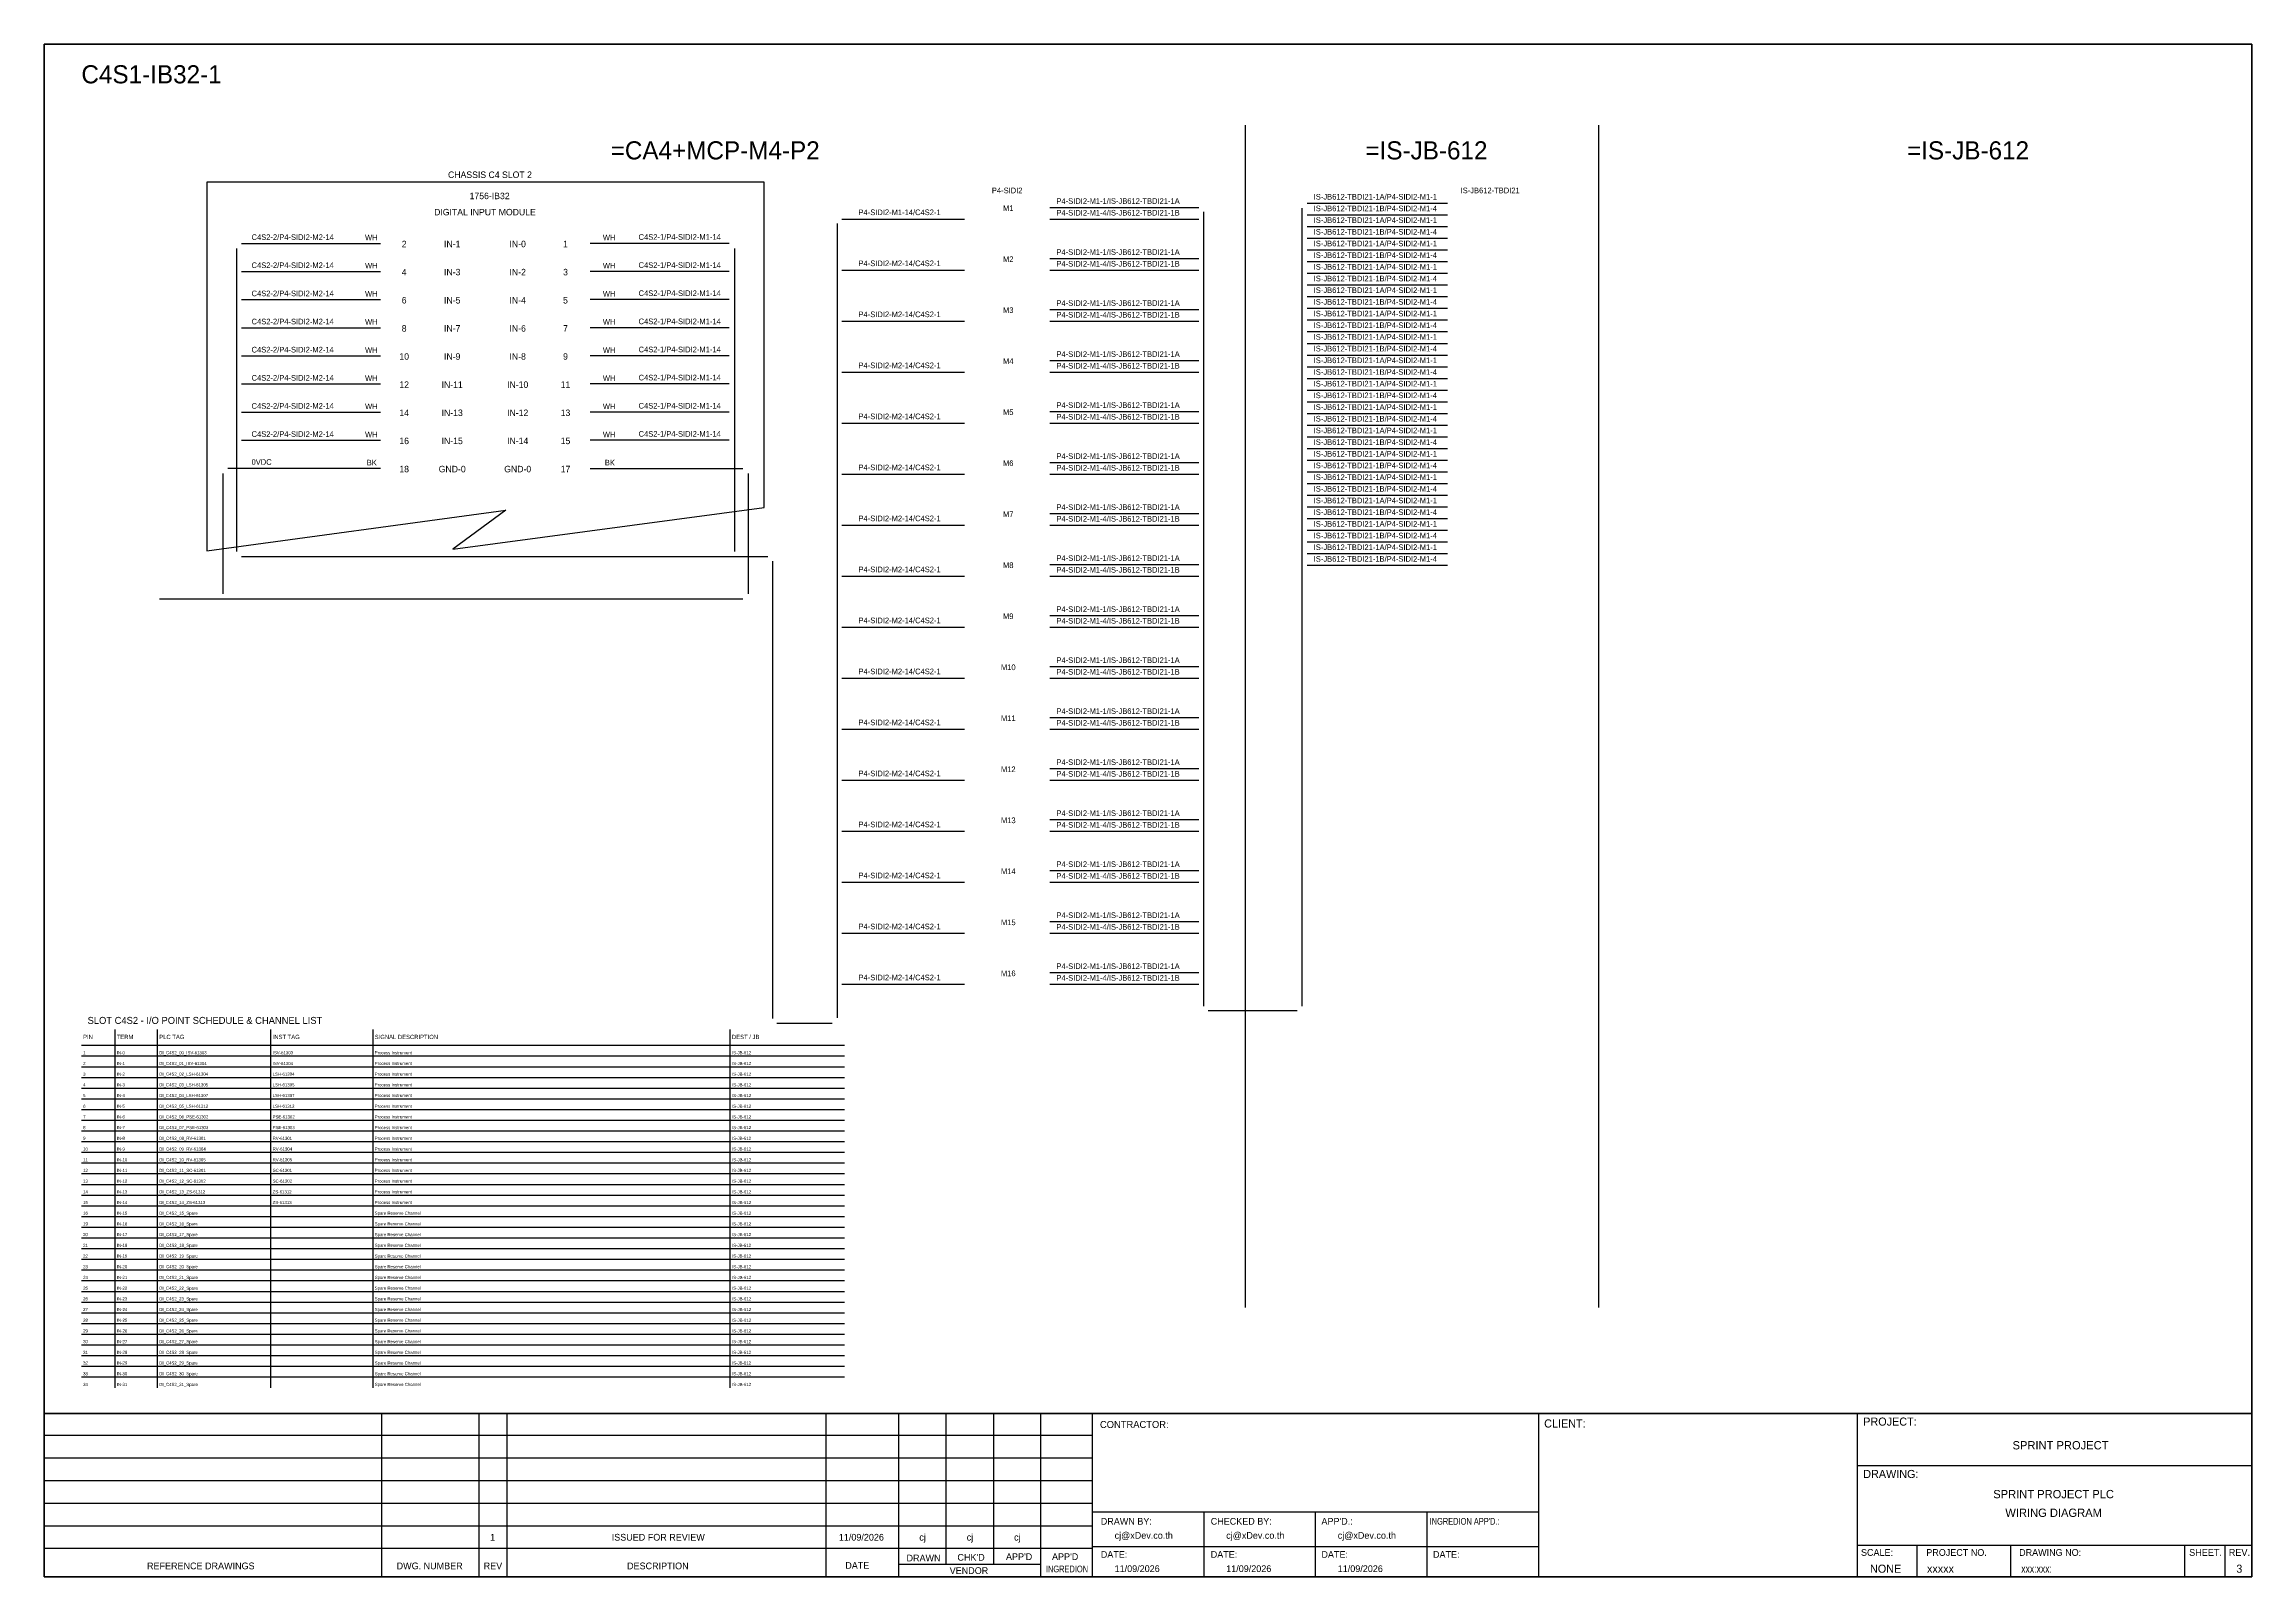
# Model space of a CAD drawing. Header units: metres. Extents: x 0 to 62600, y 0 to 2704.
# Drawn here: x 4193 to 8087, y 0 to 2704 of the extents above; entities that cross this region are included whole.
import ezdxf
from ezdxf.enums import TextEntityAlignment as Align

# ---------------------------------------------------------------- set-up
doc = ezdxf.new("R2010")
doc.units = ezdxf.units.M

msp = doc.modelspace()

# ---------------------------------------------------------------- linework, layer by layer
at = {"color": 7}
for p, q in [((4259, 937.9), (5604.8, 937.9)), ((4318.3, 333.8), (4318.3, 965.9)), ((4393.3, 333.8), (4393.3, 965.9)), ((4593.3, 333.8), (4593.3, 965.9)), ((4773.3, 333.8), (4773.3, 965.9)), ((5403.3, 333.8), (5403.3, 965.9))]:
    msp.add_line(p, q, dxfattribs=at)
at = {"color": 8}
for p, q in [((4259, 919), (5604.8, 919)), ((4259, 900.1), (5604.8, 900.1)), ((4259, 881.3), (5604.8, 881.3)), ((4259, 862.4), (5604.8, 862.4)), ((4259, 843.5), (5604.8, 843.5)), ((4259, 824.6), (5604.8, 824.6)), ((4259, 805.8), (5604.8, 805.8)), ((4259, 786.9), (5604.8, 786.9)), ((4259, 768), (5604.8, 768)), ((4259, 749.1), (5604.8, 749.1)), ((4259, 730.2), (5604.8, 730.2)), ((4259, 711.4), (5604.8, 711.4)), ((4259, 692.5), (5604.8, 692.5)), ((4259, 673.6), (5604.8, 673.6)), ((4259, 654.7), (5604.8, 654.7)), ((4259, 635.9), (5604.8, 635.9)), ((4259, 617), (5604.8, 617)), ((4259, 598.1), (5604.8, 598.1)), ((4259, 579.2), (5604.8, 579.2)), ((4259, 560.3), (5604.8, 560.3)), ((4259, 541.5), (5604.8, 541.5)), ((4259, 522.6), (5604.8, 522.6)), ((4259, 503.7), (5604.8, 503.7)), ((4259, 484.8), (5604.8, 484.8)), ((4259, 465.9), (5604.8, 465.9)), ((4259, 447.1), (5604.8, 447.1)), ((4259, 428.2), (5604.8, 428.2)), ((4259, 409.3), (5604.8, 409.3)), ((4259, 390.4), (5604.8, 390.4)), ((4259, 371.6), (5604.8, 371.6)), ((4259, 352.7), (5604.8, 352.7))]:
    msp.add_line(p, q, dxfattribs=at)
at = {"color": 4}
for p, q in [((7495.6, 56.1), (7495.6, 0)), ((7660.9, 56.1), (7660.9, 0))]:
    msp.add_line(p, q, dxfattribs=at)
at = {"color": 4, "ltscale": 0.5}
for p, q in [((7968, 56.1), (7968, 0)), ((7968, 56.1), (7968, 0)), ((8039.2, 56.1), (8039.2, 0)), ((8039.2, 56.1), (8039.2, 0))]:
    msp.add_line(p, q, dxfattribs=at)
at = {"layer": 'GT_1', "color": 4}
for p, q in [((4788.7, 0), (4788.7, 288.2)), ((4960.6, 0), (4960.6, 288.2)), ((5009.7, 0), (5009.7, 288.2)), ((5572.4, 0), (5572.4, 288.2)), ((5700.7, 0), (5700.7, 288.2)), ((5784.3, 21.8), (5784.3, 288.2)), ((5867.8, 21.8), (5867.8, 288.2)), ((5951.1, 0), (5951.1, 288.2)), ((6042.1, 0), (6042.1, 288.2)), ((6829.1, 0), (6829.1, 288.2)), ((7391.4, 0), (7391.4, 288.2)), ((7391.4, 0), (7391.4, 288.2)), ((7391.4, 0), (7391.4, 288.2)), ((6042.1, 249.3), (4193.3, 249.3)), ((6042.1, 209.5), (4193.3, 209.5)), ((6042.1, 169.6), (4193.3, 169.6)), ((6042.1, 129.7), (4193.3, 129.7)), ((6042.1, 89.7), (4193.3, 89.7)), ((6829.1, 114.3), (6042.1, 114.3)), ((6238.9, 0), (6238.9, 114.3)), ((6435.6, 0), (6435.6, 114.3)), ((6632.4, 0), (6632.4, 114.3)), ((6042, 49.8), (4193.3, 49.8)), ((6829.1, 52.9), (6042.1, 52.9)), ((7391.4, 56.1), (8086.6, 56.1)), ((5951.1, 21.8), (5700.7, 21.8))]:
    msp.add_line(p, q, dxfattribs=at)
at = {"layer": 'HELPPOINT', "color": 4, "lineweight": 35}
for p, q in [((4193.3, 0), (4193.3, 2704.2)), ((4193.3, 2704.2), (8086.6, 2704.2)), ((4193.3, 0), (4193.3, 2704.2)), ((4193.3, 2704.2), (8086.6, 2704.2)), ((8086.6, 2704.2), (8086.6, 0)), ((8086.6, 2704.2), (8086.6, 0)), ((8086.6, 0), (4193.3, 0)), ((8086.6, 0), (4193.3, 0))]:
    msp.add_line(p, q, dxfattribs=at)
at = {"layer": 'HELPPOINT', "color": 4}
for p, q in [((7391.4, 196.6), (8086.6, 196.6)), ((7391.4, 196.6), (8086.6, 196.6)), ((7391.4, 56.1), (8086.6, 56.1))]:
    msp.add_line(p, q, dxfattribs=at)
at = {"layer": 'IE-WIRE', "color": 4}
for p, q in [((5966.7, 2416.1), (6229.8, 2416.1)), ((5599.9, 2395.5), (5816.4, 2395.5)), ((5966.7, 2395.5), (6229.8, 2395.5)), ((5599.9, 2305.5), (5816.4, 2305.5)), ((5966.7, 2326.1), (6229.8, 2326.1)), ((5966.7, 2305.5), (6229.8, 2305.5)), ((5966.7, 2236.1), (6229.8, 2236.1)), ((5599.9, 2215.5), (5816.4, 2215.5)), ((5966.7, 2215.5), (6229.8, 2215.5)), ((5966.7, 2146.1), (6229.8, 2146.1)), ((5599.9, 2125.5), (5816.4, 2125.5)), ((5966.7, 2125.5), (6229.8, 2125.5)), ((5599.9, 2035.5), (5816.4, 2035.5)), ((5966.7, 2056.1), (6229.8, 2056.1)), ((5966.7, 2035.5), (6229.8, 2035.5)), ((5966.7, 1966.1), (6229.8, 1966.1)), ((5599.9, 1945.5), (5816.4, 1945.5)), ((5966.7, 1945.5), (6229.8, 1945.5)), ((5966.7, 1876.1), (6229.8, 1876.1)), ((5599.9, 1855.5), (5816.4, 1855.5)), ((5966.7, 1855.5), (6229.8, 1855.5)), ((4541.4, 1800.2), (5469.5, 1800.2)), ((5599.9, 1765.5), (5816.4, 1765.5)), ((5966.7, 1786.1), (6229.8, 1786.1)), ((5966.7, 1765.5), (6229.8, 1765.5)), ((5599.9, 1675.5), (5816.4, 1675.5)), ((5966.7, 1696.1), (6229.8, 1696.1)), ((5966.7, 1675.5), (6229.8, 1675.5)), ((5966.7, 1606.1), (6229.8, 1606.1)), ((5599.9, 1585.5), (5816.4, 1585.5)), ((5966.7, 1585.5), (6229.8, 1585.5)), ((5599.9, 1495.5), (5816.4, 1495.5)), ((5966.7, 1516.1), (6229.8, 1516.1)), ((5966.7, 1495.5), (6229.8, 1495.5)), ((5599.9, 1405.5), (5816.4, 1405.5)), ((5966.7, 1426.1), (6229.8, 1426.1)), ((5966.7, 1405.5), (6229.8, 1405.5)), ((5966.7, 1336.1), (6229.8, 1336.1)), ((5599.9, 1315.5), (5816.4, 1315.5)), ((5966.7, 1315.5), (6229.8, 1315.5)), ((5966.7, 1246.1), (6229.8, 1246.1)), ((5599.9, 1225.5), (5816.4, 1225.5)), ((5966.7, 1225.5), (6229.8, 1225.5)), ((5599.9, 1135.5), (5816.4, 1135.5)), ((5966.7, 1156.1), (6229.8, 1156.1)), ((5966.7, 1135.5), (6229.8, 1135.5)), ((5966.7, 1066.1), (6229.8, 1066.1)), ((5599.9, 1045.5), (5816.4, 1045.5)), ((5966.7, 1045.5), (6229.8, 1045.5)), ((5485.5, 977), (5582.7, 977)), ((6245.8, 999.1), (6403.3, 999.1))]:
    msp.add_line(p, q, dxfattribs=at)
at = {"layer": 'IE-WIRE', "color": 4, "ltscale": 25.4}
for p, q in [((6411.3, 2414.6), (6411.3, 1007.1)), ((6420.5, 2423.7), (6668.2, 2423.7)), ((6420.5, 2423.7), (6668.2, 2423.7)), ((5591.9, 2387.5), (5591.9, 986.2)), ((6237.8, 2408.1), (6237.8, 1007.1)), ((6420.5, 2403.1), (6668.2, 2403.1)), ((6420.5, 2403.1), (6668.2, 2403.1)), ((6420.5, 2382.5), (6668.2, 2382.5)), ((6420.5, 2382.5), (6668.2, 2382.5)), ((4532.3, 2343.6), (4532.3, 1817.5)), ((4541.4, 2352.7), (4786.7, 2352.7)), ((5401.4, 2352.7), (5156.2, 2352.7)), ((5410.6, 2343.6), (5410.6, 1879.8)), ((6420.5, 2361.9), (6668.2, 2361.9)), ((6420.5, 2361.9), (6668.2, 2361.9)), ((6420.5, 2341.2), (6668.2, 2341.2)), ((6420.5, 2341.2), (6668.2, 2341.2)), ((4541.4, 2303.1), (4786.7, 2303.1)), ((5401.4, 2303.1), (5156.2, 2303.1)), ((6420.5, 2320.6), (6668.2, 2320.6)), ((6420.5, 2320.6), (6668.2, 2320.6)), ((6420.5, 2300), (6668.2, 2300)), ((6420.5, 2300), (6668.2, 2300)), ((6420.5, 2279.4), (6668.2, 2279.4)), ((6420.5, 2279.4), (6668.2, 2279.4)), ((6420.5, 2258.8), (6668.2, 2258.8)), ((6420.5, 2258.8), (6668.2, 2258.8)), ((4541.4, 2253.5), (4786.7, 2253.5)), ((5401.4, 2253.5), (5156.2, 2253.5)), ((6420.5, 2238.2), (6668.2, 2238.2)), ((6420.5, 2238.2), (6668.2, 2238.2)), ((4541.4, 2203.8), (4786.7, 2203.8)), ((5401.4, 2203.8), (5156.2, 2203.8)), ((6420.5, 2217.6), (6668.2, 2217.6)), ((6420.5, 2217.6), (6668.2, 2217.6)), ((6420.5, 2197), (6668.2, 2197)), ((6420.5, 2197), (6668.2, 2197)), ((4541.4, 2154.2), (4786.7, 2154.2)), ((5401.4, 2154.2), (5156.2, 2154.2)), ((6420.5, 2176.3), (6668.2, 2176.3)), ((6420.5, 2176.3), (6668.2, 2176.3)), ((6420.5, 2155.7), (6668.2, 2155.7)), ((6420.5, 2155.7), (6668.2, 2155.7)), ((4541.4, 2104.6), (4786.7, 2104.6)), ((5401.4, 2104.6), (5156.2, 2104.6)), ((6420.5, 2135.1), (6668.2, 2135.1)), ((6420.5, 2135.1), (6668.2, 2135.1)), ((6420.5, 2114.5), (6668.2, 2114.5)), ((6420.5, 2114.5), (6668.2, 2114.5)), ((6420.5, 2093.9), (6668.2, 2093.9)), ((6420.5, 2093.9), (6668.2, 2093.9)), ((6420.5, 2073.3), (6668.2, 2073.3)), ((6420.5, 2073.3), (6668.2, 2073.3)), ((4541.4, 2055), (4786.7, 2055)), ((5401.4, 2055), (5156.2, 2055)), ((6420.5, 2052.7), (6668.2, 2052.7)), ((6420.5, 2052.7), (6668.2, 2052.7)), ((6420.5, 2032.1), (6668.2, 2032.1)), ((6420.5, 2032.1), (6668.2, 2032.1)), ((4541.4, 2005.3), (4786.7, 2005.3)), ((5401.4, 2005.3), (5156.2, 2005.3)), ((6420.5, 2011.5), (6668.2, 2011.5)), ((6420.5, 2011.5), (6668.2, 2011.5)), ((6420.5, 1990.8), (6668.2, 1990.8)), ((6420.5, 1990.8), (6668.2, 1990.8)), ((6420.5, 1970.2), (6668.2, 1970.2)), ((6420.5, 1970.2), (6668.2, 1970.2)), ((6420.5, 1949.6), (6668.2, 1949.6)), ((6420.5, 1949.6), (6668.2, 1949.6)), ((6420.5, 1929), (6668.2, 1929)), ((6420.5, 1929), (6668.2, 1929)), ((6420.5, 1908.4), (6668.2, 1908.4)), ((6420.5, 1908.4), (6668.2, 1908.4)), ((4532.3, 1879.8), (4532.3, 1809.3)), ((5410.6, 1879.8), (5410.6, 1809.3)), ((6420.5, 1887.8), (6668.2, 1887.8)), ((6420.5, 1887.8), (6668.2, 1887.8)), ((6420.5, 1867.2), (6668.2, 1867.2)), ((6420.5, 1867.2), (6668.2, 1867.2)), ((6420.5, 1846.6), (6668.2, 1846.6)), ((6420.5, 1846.6), (6668.2, 1846.6)), ((5477.5, 1792.2), (5477.5, 985)), ((6420.5, 1825.9), (6668.2, 1825.9)), ((6420.5, 1825.9), (6668.2, 1825.9)), ((6420.5, 1805.3), (6668.2, 1805.3)), ((6420.5, 1805.3), (6668.2, 1805.3)), ((6420.5, 1784.7), (6668.2, 1784.7)), ((6420.5, 1784.7), (6668.2, 1784.7))]:
    msp.add_line(p, q, dxfattribs=at)
at = {"layer": 'IE-WIRE', "color": 7, "ltscale": 25.4}
for p, q in [((4786.7, 1955.7), (4517.3, 1955.7)), ((5156.2, 1955.7), (5425.6, 1955.7)), ((4508.2, 1946.5), (4508.2, 1814.2)), ((5434.7, 1946.5), (5434.7, 1800.2)), ((4508.2, 1879.8), (4508.2, 1734.1)), ((5434.7, 1800.2), (5434.7, 1734.1)), ((5425.7, 1725.1), (4396.7, 1725.1))]:
    msp.add_line(p, q, dxfattribs=at)
at = {"layer": 'MEMBER', "color": 4, "lineweight": 35}
msp.add_line((4193.3, 288.2), (8086.6, 288.2), dxfattribs=at)
msp.add_line((4193.3, 288.2), (8086.6, 288.2), dxfattribs=at)
at = {"layer": 'MEMBER', "color": 4}
for p, q in [((7391.4, 196.6), (8086.6, 196.6)), ((7391.4, 196.6), (8086.6, 196.6)), ((7391.4, 56.1), (8086.6, 56.1)), ((7391.4, 56.1), (8086.6, 56.1))]:
    msp.add_line(p, q, dxfattribs=at)
at = {"layer": 'x01001-FrameArea'}
for p, q in [((6311.5, 2561.5), (6311.5, 475)), ((6934.6, 2561.5), (6934.6, 475)), ((5462.9, 2460.5), (4480, 2460.5)), ((4480, 2460.5), (4480, 1810.4)), ((5462.9, 1886.8), (5462.9, 2460.5)), ((4480, 1810.4), (5007.4, 1882.1)), ((4914.3, 1813.3), (5462.9, 1886.8)), ((5007.4, 1882.1), (4914.3, 1813.3))]:
    msp.add_line(p, q, dxfattribs=at)

# ---------------------------------------------------------------- texts
at = {"color": 2}
msp.add_text('C4S1-IB32-1', height=32, dxfattribs=at).set_placement((4259, 2635))
for s, height, p in [('=CA4+MCP-M4-P2', 32, (5376.7, 2516.8)), ('=IS-JB-612', 32, (6631, 2516.8)), ('=IS-JB-612', 32, (7586.1, 2516.8)), ('CHASSIS C4 SLOT 2', 11.441, (4979.5, 2473.8)), ('1756-IB32', 11.44, (4978.9, 2436.4)), ('DIGITAL INPUT MODULE', 11.441, (4970.7, 2407.8)), ('2', 11.4, (4828.2, 2351.6)), ('IN-1', 11.44, (4912.9, 2351.6)), ('IN-0', 11.44, (5028.4, 2351.6)), ('1', 11.4, (5112.7, 2351.6)), ('4', 11.4, (4828.2, 2302)), ('IN-3', 11.44, (4912.9, 2302)), ('IN-2', 11.44, (5028.4, 2302)), ('3', 11.4, (5112.7, 2302)), ('6', 11.4, (4828.2, 2252.3)), ('IN-5', 11.44, (4912.9, 2252.3)), ('IN-4', 11.44, (5028.4, 2252.3)), ('5', 11.4, (5112.7, 2252.3)), ('8', 11.4, (4828.2, 2202.7)), ('IN-7', 11.44, (4912.9, 2202.7)), ('IN-6', 11.44, (5028.4, 2202.7)), ('7', 11.4, (5112.7, 2202.7)), ('10', 11.44, (4828.2, 2153.1)), ('IN-9', 11.44, (4912.9, 2153.1)), ('IN-8', 11.44, (5028.4, 2153.1)), ('9', 11.4, (5112.7, 2153.1)), ('12', 11.44, (4828.2, 2103.4)), ('IN-11', 11.44, (4912.9, 2103.4)), ('IN-10', 11.44, (5028.4, 2103.4)), ('11', 11.44, (5112.7, 2103.4)), ('14', 11.44, (4828.2, 2053.8)), ('IN-13', 11.44, (4912.9, 2053.8)), ('IN-12', 11.44, (5028.4, 2053.8)), ('13', 11.44, (5112.7, 2053.8)), ('16', 11.44, (4828.2, 2004.2)), ('IN-15', 11.44, (4912.9, 2004.2)), ('IN-14', 11.44, (5028.4, 2004.2)), ('15', 11.44, (5112.7, 2004.2)), ('18', 11.44, (4828.2, 1954.5)), ('GND-0', 11.44, (4912.9, 1954.5)), ('GND-0', 11.44, (5028.4, 1954.5)), ('17', 11.44, (5112.7, 1954.5))]:
    msp.add_text(s, height=height, dxfattribs=at).set_placement(p, align=Align.MIDDLE_CENTER)
at = {"color": 4}
for s, height, p in [('P4-SIDI2', 9.95, (5891.6, 2446.1)), ('IS-JB612-TBDI21', 9.949, (6743.4, 2446.1))]:
    msp.add_text(s, height=height, dxfattribs=at).set_placement(p, align=Align.MIDDLE_CENTER)
for s, height, p in [('P4-SIDI2-M1-1/IS-JB612-TBDI21-1A', 9.949, (5978.5, 2422.4)), ('IS-JB612-TBDI21-1A/P4-SIDI2-M1-1', 9.949, (6432.2, 2430)), ('IS-JB612-TBDI21-1B/P4-SIDI2-M1-4', 9.949, (6432.2, 2409.4)), ('P4-SIDI2-M1-14/C4S2-1', 9.949, (5629.4, 2402.5)), ('P4-SIDI2-M1-4/IS-JB612-TBDI21-1B', 9.949, (5978.5, 2401.8)), ('IS-JB612-TBDI21-1A/P4-SIDI2-M1-1', 9.949, (6432.2, 2388.8)), ('IS-JB612-TBDI21-1B/P4-SIDI2-M1-4', 9.949, (6432.2, 2368.1)), ('C4S2-2/P4-SIDI2-M2-14', 9.949, (4559.1, 2358.7)), ('WH', 9.95, (4759.2, 2358)), ('WH', 9.95, (5178.6, 2358)), ('C4S2-1/P4-SIDI2-M1-14', 9.949, (5241.6, 2359)), ('P4-SIDI2-M1-1/IS-JB612-TBDI21-1A', 9.949, (5978.5, 2332.4)), ('IS-JB612-TBDI21-1A/P4-SIDI2-M1-1', 9.949, (6432.2, 2347.5)), ('IS-JB612-TBDI21-1B/P4-SIDI2-M1-4', 9.949, (6432.2, 2326.9)), ('C4S2-2/P4-SIDI2-M2-14', 9.949, (4559.1, 2309.1)), ('WH', 9.95, (4759.2, 2308.4)), ('WH', 9.95, (5178.6, 2308.4)), ('C4S2-1/P4-SIDI2-M1-14', 9.949, (5241.6, 2309.4)), ('P4-SIDI2-M2-14/C4S2-1', 9.949, (5629.4, 2312.5)), ('P4-SIDI2-M1-4/IS-JB612-TBDI21-1B', 9.949, (5978.5, 2311.8)), ('IS-JB612-TBDI21-1A/P4-SIDI2-M1-1', 9.949, (6432.2, 2306.3)), ('C4S2-2/P4-SIDI2-M2-14', 9.949, (4559.1, 2259.4)), ('WH', 9.95, (4759.2, 2258.7)), ('WH', 9.95, (5178.6, 2258.7)), ('C4S2-1/P4-SIDI2-M1-14', 9.949, (5241.6, 2259.8)), ('IS-JB612-TBDI21-1B/P4-SIDI2-M1-4', 9.949, (6432.2, 2285.7)), ('IS-JB612-TBDI21-1A/P4-SIDI2-M1-1', 9.949, (6432.2, 2265.1)), ('C4S2-2/P4-SIDI2-M2-14', 9.949, (4559.1, 2209.8)), ('C4S2-1/P4-SIDI2-M1-14', 9.949, (5241.6, 2210.1)), ('P4-SIDI2-M2-14/C4S2-1', 9.949, (5629.4, 2222.5)), ('P4-SIDI2-M1-1/IS-JB612-TBDI21-1A', 9.949, (5978.5, 2242.4)), ('P4-SIDI2-M1-4/IS-JB612-TBDI21-1B', 9.949, (5978.5, 2221.8)), ('IS-JB612-TBDI21-1B/P4-SIDI2-M1-4', 9.949, (6432.2, 2244.5)), ('IS-JB612-TBDI21-1A/P4-SIDI2-M1-1', 9.949, (6432.2, 2223.9)), ('WH', 9.95, (4759.2, 2209.1)), ('WH', 9.95, (5178.6, 2209.1)), ('IS-JB612-TBDI21-1B/P4-SIDI2-M1-4', 9.949, (6432.2, 2203.2)), ('IS-JB612-TBDI21-1A/P4-SIDI2-M1-1', 9.949, (6432.2, 2182.6)), ('C4S2-2/P4-SIDI2-M2-14', 9.949, (4559.1, 2160.2)), ('WH', 9.95, (4759.2, 2159.5)), ('WH', 9.95, (5178.6, 2159.5)), ('C4S2-1/P4-SIDI2-M1-14', 9.949, (5241.6, 2160.5)), ('P4-SIDI2-M2-14/C4S2-1', 9.949, (5629.4, 2132.5)), ('P4-SIDI2-M1-1/IS-JB612-TBDI21-1A', 9.949, (5978.5, 2152.4)), ('P4-SIDI2-M1-4/IS-JB612-TBDI21-1B', 9.949, (5978.5, 2131.8)), ('IS-JB612-TBDI21-1B/P4-SIDI2-M1-4', 9.949, (6432.2, 2162)), ('IS-JB612-TBDI21-1A/P4-SIDI2-M1-1', 9.949, (6432.2, 2141.4)), ('C4S2-2/P4-SIDI2-M2-14', 9.949, (4559.1, 2110.5)), ('WH', 9.95, (4759.2, 2109.8)), ('WH', 9.95, (5178.6, 2109.8)), ('C4S2-1/P4-SIDI2-M1-14', 9.949, (5241.6, 2110.9)), ('IS-JB612-TBDI21-1B/P4-SIDI2-M1-4', 9.949, (6432.2, 2120.8)), ('IS-JB612-TBDI21-1A/P4-SIDI2-M1-1', 9.949, (6432.2, 2100.2)), ('C4S2-2/P4-SIDI2-M2-14', 9.949, (4559.1, 2060.9)), ('WH', 9.95, (4759.2, 2060.2)), ('WH', 9.95, (5178.6, 2060.2)), ('C4S2-1/P4-SIDI2-M1-14', 9.949, (5241.6, 2061.2)), ('P4-SIDI2-M1-1/IS-JB612-TBDI21-1A', 9.949, (5978.5, 2062.4)), ('IS-JB612-TBDI21-1B/P4-SIDI2-M1-4', 9.949, (6432.2, 2079.6)), ('IS-JB612-TBDI21-1A/P4-SIDI2-M1-1', 9.949, (6432.2, 2059)), ('P4-SIDI2-M2-14/C4S2-1', 9.949, (5629.4, 2042.5)), ('P4-SIDI2-M1-4/IS-JB612-TBDI21-1B', 9.949, (5978.5, 2041.8)), ('IS-JB612-TBDI21-1B/P4-SIDI2-M1-4', 9.949, (6432.2, 2038.4)), ('IS-JB612-TBDI21-1A/P4-SIDI2-M1-1', 9.949, (6432.2, 2017.7)), ('C4S2-2/P4-SIDI2-M2-14', 9.949, (4559.1, 2011.3)), ('WH', 9.95, (4759.2, 2010.6)), ('WH', 9.95, (5178.6, 2010.6)), ('C4S2-1/P4-SIDI2-M1-14', 9.949, (5241.6, 2011.6)), ('IS-JB612-TBDI21-1B/P4-SIDI2-M1-4', 9.949, (6432.2, 1997.1)), ('IS-JB612-TBDI21-1A/P4-SIDI2-M1-1', 9.949, (6432.2, 1976.5)), ('P4-SIDI2-M2-14/C4S2-1', 9.949, (5629.4, 1952.5)), ('P4-SIDI2-M1-1/IS-JB612-TBDI21-1A', 9.949, (5978.5, 1972.4)), ('P4-SIDI2-M1-4/IS-JB612-TBDI21-1B', 9.949, (5978.5, 1951.8)), ('IS-JB612-TBDI21-1B/P4-SIDI2-M1-4', 9.949, (6432.2, 1955.9)), ('IS-JB612-TBDI21-1A/P4-SIDI2-M1-1', 9.949, (6432.2, 1935.3)), ('IS-JB612-TBDI21-1B/P4-SIDI2-M1-4', 9.949, (6432.2, 1914.7)), ('P4-SIDI2-M2-14/C4S2-1', 9.949, (5629.4, 1862.5)), ('P4-SIDI2-M1-1/IS-JB612-TBDI21-1A', 9.949, (5978.5, 1882.4)), ('P4-SIDI2-M1-4/IS-JB612-TBDI21-1B', 9.949, (5978.5, 1861.8)), ('IS-JB612-TBDI21-1A/P4-SIDI2-M1-1', 9.949, (6432.2, 1894.1)), ('IS-JB612-TBDI21-1B/P4-SIDI2-M1-4', 9.949, (6432.2, 1873.5)), ('IS-JB612-TBDI21-1A/P4-SIDI2-M1-1', 9.949, (6432.2, 1852.8)), ('IS-JB612-TBDI21-1B/P4-SIDI2-M1-4', 9.949, (6432.2, 1832.2)), ('P4-SIDI2-M1-1/IS-JB612-TBDI21-1A', 9.949, (5978.5, 1792.4)), ('IS-JB612-TBDI21-1A/P4-SIDI2-M1-1', 9.949, (6432.2, 1811.6)), ('IS-JB612-TBDI21-1B/P4-SIDI2-M1-4', 9.949, (6432.2, 1791)), ('P4-SIDI2-M2-14/C4S2-1', 9.949, (5629.4, 1772.5)), ('P4-SIDI2-M1-4/IS-JB612-TBDI21-1B', 9.949, (5978.5, 1771.8)), ('P4-SIDI2-M2-14/C4S2-1', 9.949, (5629.4, 1682.5)), ('P4-SIDI2-M1-1/IS-JB612-TBDI21-1A', 9.949, (5978.5, 1702.4)), ('P4-SIDI2-M1-4/IS-JB612-TBDI21-1B', 9.949, (5978.5, 1681.8)), ('P4-SIDI2-M2-14/C4S2-1', 9.949, (5629.4, 1592.5)), ('P4-SIDI2-M1-1/IS-JB612-TBDI21-1A', 9.949, (5978.5, 1612.4)), ('P4-SIDI2-M1-4/IS-JB612-TBDI21-1B', 9.949, (5978.5, 1591.8)), ('P4-SIDI2-M1-1/IS-JB612-TBDI21-1A', 9.949, (5978.5, 1522.4)), ('P4-SIDI2-M2-14/C4S2-1', 9.949, (5629.4, 1502.5)), ('P4-SIDI2-M1-4/IS-JB612-TBDI21-1B', 9.949, (5978.5, 1501.8)), ('P4-SIDI2-M1-1/IS-JB612-TBDI21-1A', 9.949, (5978.5, 1432.4)), ('P4-SIDI2-M2-14/C4S2-1', 9.949, (5629.4, 1412.5)), ('P4-SIDI2-M1-4/IS-JB612-TBDI21-1B', 9.949, (5978.5, 1411.8)), ('P4-SIDI2-M2-14/C4S2-1', 9.949, (5629.4, 1322.5)), ('P4-SIDI2-M1-1/IS-JB612-TBDI21-1A', 9.949, (5978.5, 1342.4)), ('P4-SIDI2-M1-4/IS-JB612-TBDI21-1B', 9.949, (5978.5, 1321.8)), ('P4-SIDI2-M1-1/IS-JB612-TBDI21-1A', 9.949, (5978.5, 1252.4)), ('P4-SIDI2-M2-14/C4S2-1', 9.949, (5629.4, 1232.5)), ('P4-SIDI2-M1-4/IS-JB612-TBDI21-1B', 9.949, (5978.5, 1231.8)), ('P4-SIDI2-M1-1/IS-JB612-TBDI21-1A', 9.949, (5978.5, 1162.4)), ('P4-SIDI2-M2-14/C4S2-1', 9.949, (5629.4, 1142.5)), ('P4-SIDI2-M1-4/IS-JB612-TBDI21-1B', 9.949, (5978.5, 1141.8)), ('P4-SIDI2-M2-14/C4S2-1', 9.949, (5629.4, 1052.5)), ('P4-SIDI2-M1-1/IS-JB612-TBDI21-1A', 9.949, (5978.5, 1072.4)), ('P4-SIDI2-M1-4/IS-JB612-TBDI21-1B', 9.949, (5978.5, 1051.8))]:
    msp.add_text(s, height=height, dxfattribs=at).set_placement(p)
at = {"color": 7}
for s, height, p in [('0VDC', 9.95, (4559.1, 1962)), ('BK', 9.95, (4762.2, 1960.9)), ('BK', 9.95, (5182.1, 1960.9)), ('2', 5.5, (4262, 903.1)), ('1', 5.5, (4262, 922)), ('IN-0', 5.5, (4321.3, 922)), ('IN-1', 5.5, (4321.3, 903.1)), ('DI_C4S2_00_ISV-61303', 5.5, (4396.3, 922)), ('DI_C4S2_01_ISV-61304', 5.5, (4396.3, 903.1)), ('ISV-61303', 5.5, (4596.3, 922)), ('ISV-61304', 5.5, (4596.3, 903.1)), ('Process Instrument', 5.5, (4776.3, 922)), ('Process Instrument', 5.5, (4776.3, 903.1)), ('IS-JB-612', 5.5, (5406.3, 922)), ('IS-JB-612', 5.5, (5406.3, 903.1)), ('4', 5.5, (4262, 865.4)), ('3', 5.5, (4262, 884.3)), ('IN-2', 5.5, (4321.3, 884.3)), ('IN-3', 5.5, (4321.3, 865.4)), ('DI_C4S2_02_LSH-61304', 5.5, (4396.3, 884.3)), ('DI_C4S2_03_LSH-61305', 5.5, (4396.3, 865.4)), ('LSH-61304', 5.5, (4596.3, 884.3)), ('LSH-61305', 5.5, (4596.3, 865.4)), ('Process Instrument', 5.5, (4776.3, 884.3)), ('Process Instrument', 5.5, (4776.3, 865.4)), ('IS-JB-612', 5.5, (5406.3, 884.3)), ('IS-JB-612', 5.5, (5406.3, 865.4)), ('5', 5.5, (4262, 846.5)), ('6', 5.5, (4262, 827.6)), ('IN-4', 5.5, (4321.3, 846.5)), ('IN-5', 5.5, (4321.3, 827.6)), ('DI_C4S2_04_LSH-61307', 5.5, (4396.3, 846.5)), ('DI_C4S2_05_LSH-61312', 5.5, (4396.3, 827.6)), ('LSH-61307', 5.5, (4596.3, 846.5)), ('LSH-61312', 5.5, (4596.3, 827.6)), ('Process Instrument', 5.5, (4776.3, 846.5)), ('Process Instrument', 5.5, (4776.3, 827.6)), ('IS-JB-612', 5.5, (5406.3, 846.5)), ('IS-JB-612', 5.5, (5406.3, 827.6)), ('8', 5.5, (4262, 789.9)), ('7', 5.5, (4262, 808.8)), ('IN-6', 5.5, (4321.3, 808.8)), ('IN-7', 5.5, (4321.3, 789.9)), ('DI_C4S2_06_PSE-61302', 5.5, (4396.3, 808.8)), ('DI_C4S2_07_PSE-61303', 5.5, (4396.3, 789.9)), ('PSE-61302', 5.5, (4596.3, 808.8)), ('PSE-61303', 5.5, (4596.3, 789.9)), ('Process Instrument', 5.5, (4776.3, 808.8)), ('Process Instrument', 5.5, (4776.3, 789.9)), ('IS-JB-612', 5.5, (5406.3, 808.8)), ('IS-JB-612', 5.5, (5406.3, 789.9)), ('9', 5.5, (4262, 771)), ('10', 5.5, (4262, 752.1)), ('IN-8', 5.5, (4321.3, 771)), ('IN-9', 5.5, (4321.3, 752.1)), ('DI_C4S2_08_RV-61301', 5.5, (4396.3, 771)), ('DI_C4S2_09_RV-61304', 5.5, (4396.3, 752.1)), ('RV-61301', 5.5, (4596.3, 771)), ('RV-61304', 5.5, (4596.3, 752.1)), ('Process Instrument', 5.5, (4776.3, 771)), ('Process Instrument', 5.5, (4776.3, 752.1)), ('IS-JB-612', 5.5, (5406.3, 771)), ('IS-JB-612', 5.5, (5406.3, 752.1)), ('11', 5.5, (4262, 733.2)), ('12', 5.5, (4262, 714.4)), ('13', 5.5, (4262, 695.5)), ('IN-10', 5.5, (4321.3, 733.2)), ('IN-11', 5.5, (4321.3, 714.4)), ('IN-12', 5.5, (4321.3, 695.5)), ('DI_C4S2_10_RV-61305', 5.5, (4396.3, 733.2)), ('DI_C4S2_11_SC-61301', 5.5, (4396.3, 714.4)), ('DI_C4S2_12_SC-61302', 5.5, (4396.3, 695.5)), ('SC-61301', 5.5, (4596.3, 714.4)), ('SC-61302', 5.5, (4596.3, 695.5)), ('RV-61305', 5.5, (4596.3, 733.2)), ('Process Instrument', 5.5, (4776.3, 733.2)), ('Process Instrument', 5.5, (4776.3, 714.4)), ('Process Instrument', 5.5, (4776.3, 695.5)), ('IS-JB-612', 5.5, (5406.3, 733.2)), ('IS-JB-612', 5.5, (5406.3, 714.4)), ('IS-JB-612', 5.5, (5406.3, 695.5)), ('14', 5.5, (4262, 676.6)), ('15', 5.5, (4262, 657.7)), ('IN-13', 5.5, (4321.3, 676.6)), ('IN-14', 5.5, (4321.3, 657.7)), ('DI_C4S2_13_ZS-61312', 5.5, (4396.3, 676.6)), ('DI_C4S2_14_ZS-61313', 5.5, (4396.3, 657.7)), ('ZS-61312', 5.5, (4596.3, 676.6)), ('ZS-61313', 5.5, (4596.3, 657.7)), ('Process Instrument', 5.5, (4776.3, 676.6)), ('Process Instrument', 5.5, (4776.3, 657.7)), ('IS-JB-612', 5.5, (5406.3, 676.6)), ('IS-JB-612', 5.5, (5406.3, 657.7)), ('16', 5.5, (4262, 638.9)), ('19', 5.5, (4262, 620)), ('IN-15', 5.5, (4321.3, 638.9)), ('IN-16', 5.5, (4321.3, 620)), ('DI_C4S2_15_Spare', 5.5, (4396.3, 638.9)), ('DI_C4S2_16_Spare', 5.5, (4396.3, 620)), ('Spare Reserve Channel', 5.5, (4776.3, 638.9)), ('Spare Reserve Channel', 5.5, (4776.3, 620)), ('IS-JB-612', 5.5, (5406.3, 638.9)), ('IS-JB-612', 5.5, (5406.3, 620)), ('20', 5.5, (4262, 601.1)), ('21', 5.5, (4262, 582.2)), ('IN-17', 5.5, (4321.3, 601.1)), ('IN-18', 5.5, (4321.3, 582.2)), ('DI_C4S2_17_Spare', 5.5, (4396.3, 601.1)), ('DI_C4S2_18_Spare', 5.5, (4396.3, 582.2)), ('Spare Reserve Channel', 5.5, (4776.3, 601.1)), ('Spare Reserve Channel', 5.5, (4776.3, 582.2)), ('IS-JB-612', 5.5, (5406.3, 601.1)), ('IS-JB-612', 5.5, (5406.3, 582.2)), ('22', 5.5, (4262, 563.3)), ('23', 5.5, (4262, 544.5)), ('IN-19', 5.5, (4321.3, 563.3)), ('IN-20', 5.5, (4321.3, 544.5)), ('DI_C4S2_19_Spare', 5.5, (4396.3, 563.3)), ('DI_C4S2_20_Spare', 5.5, (4396.3, 544.5)), ('Spare Reserve Channel', 5.5, (4776.3, 563.3)), ('Spare Reserve Channel', 5.5, (4776.3, 544.5)), ('IS-JB-612', 5.5, (5406.3, 563.3)), ('IS-JB-612', 5.5, (5406.3, 544.5)), ('24', 5.5, (4262, 525.6)), ('25', 5.5, (4262, 506.7)), ('IN-21', 5.5, (4321.3, 525.6)), ('IN-22', 5.5, (4321.3, 506.7)), ('DI_C4S2_21_Spare', 5.5, (4396.3, 525.6)), ('DI_C4S2_22_Spare', 5.5, (4396.3, 506.7)), ('Spare Reserve Channel', 5.5, (4776.3, 525.6)), ('Spare Reserve Channel', 5.5, (4776.3, 506.7)), ('IS-JB-612', 5.5, (5406.3, 525.6)), ('IS-JB-612', 5.5, (5406.3, 506.7)), ('26', 5.5, (4262, 487.8)), ('27', 5.5, (4262, 468.9)), ('IN-23', 5.5, (4321.3, 487.8)), ('IN-24', 5.5, (4321.3, 468.9)), ('DI_C4S2_23_Spare', 5.5, (4396.3, 487.8)), ('DI_C4S2_24_Spare', 5.5, (4396.3, 468.9)), ('Spare Reserve Channel', 5.5, (4776.3, 487.8)), ('Spare Reserve Channel', 5.5, (4776.3, 468.9)), ('IS-JB-612', 5.5, (5406.3, 487.8)), ('IS-JB-612', 5.5, (5406.3, 468.9)), ('28', 5.5, (4262, 450.1)), ('29', 5.5, (4262, 431.2)), ('IN-25', 5.5, (4321.3, 450.1)), ('IN-26', 5.5, (4321.3, 431.2)), ('DI_C4S2_25_Spare', 5.5, (4396.3, 450.1)), ('DI_C4S2_26_Spare', 5.5, (4396.3, 431.2)), ('Spare Reserve Channel', 5.5, (4776.3, 450.1)), ('Spare Reserve Channel', 5.5, (4776.3, 431.2)), ('IS-JB-612', 5.5, (5406.3, 450.1)), ('IS-JB-612', 5.5, (5406.3, 431.2)), ('30', 5.5, (4262, 412.3)), ('31', 5.5, (4262, 393.4)), ('IN-27', 5.5, (4321.3, 412.3)), ('IN-28', 5.5, (4321.3, 393.4)), ('DI_C4S2_27_Spare', 5.5, (4396.3, 412.3)), ('DI_C4S2_28_Spare', 5.5, (4396.3, 393.4)), ('Spare Reserve Channel', 5.5, (4776.3, 412.3)), ('Spare Reserve Channel', 5.5, (4776.3, 393.4)), ('IS-JB-612', 5.5, (5406.3, 412.3)), ('IS-JB-612', 5.5, (5406.3, 393.4)), ('32', 5.5, (4262, 374.6)), ('33', 5.5, (4262, 355.7)), ('IN-29', 5.5, (4321.3, 374.6)), ('IN-30', 5.5, (4321.3, 355.7)), ('DI_C4S2_29_Spare', 5.5, (4396.3, 374.6)), ('DI_C4S2_30_Spare', 5.5, (4396.3, 355.7)), ('Spare Reserve Channel', 5.5, (4776.3, 374.6)), ('Spare Reserve Channel', 5.5, (4776.3, 355.7)), ('IS-JB-612', 5.5, (5406.3, 374.6)), ('IS-JB-612', 5.5, (5406.3, 355.7)), ('34', 5.5, (4262, 336.8)), ('IN-31', 5.5, (4321.3, 336.8)), ('DI_C4S2_31_Spare', 5.5, (4396.3, 336.8)), ('Spare Reserve Channel', 5.5, (4776.3, 336.8)), ('IS-JB-612', 5.5, (5406.3, 336.8))]:
    msp.add_text(s, height=height, dxfattribs=at).set_placement(p)
at = {"color": 3}
for s, p in [('PIN', (4262, 948.9)), ('TERM', (4321.3, 948.9)), ('PLC TAG', (4396.3, 948.9)), ('INST TAG', (4596.3, 948.9)), ('SIGNAL DESCRIPTION', (4776.3, 948.9)), ('DEST / JB', (5406.3, 948.9))]:
    msp.add_text(s, height=7.5, dxfattribs=at).set_placement(p)
at = {"color": 4, "ltscale": 100}
for s, p in [('SPRINT PROJECT', (7749.2, 232.2)), ('SPRINT PROJECT PLC', (7737, 146)), ('WIRING DIAGRAM', (7737, 113.1))]:
    msp.add_text(s, height=14.693, dxfattribs=at).set_placement(p, align=Align.MIDDLE_CENTER)
at = {"layer": 'GT_1', "color": 4}
for s, p in [('CLIENT:', (6838.6, 263.5)), ('PROJECT:', (7401.3, 266.8)), ('DRAWING:', (7401.3, 174.4))]:
    msp.add_text(s, height=14.25, dxfattribs=at).set_placement(p)
at = {"layer": 'MEMBER', "color": 4, "ltscale": 0.8}
for s, height, p in [('SLOT C4S2 - I/O POINT SCHEDULE & CHANNEL LIST', 12.35, (4269.9, 975.6)), ('CONTRACTOR:', 12.35, (6055.2, 262.7)), ('DRAWN BY:', 11.88, (6056.7, 92.1)), ('cj@xDev.co.th', 11.875, (6081.1, 67.2)), ('CHECKED BY:', 11.875, (6250.6, 92.1)), ('cj@xDev.co.th', 11.875, (6277.9, 67.2)), ("APP'D.:", 11.88, (6445.8, 92.1)), ('cj@xDev.co.th', 11.875, (6474.6, 67.2)), ('DRAWN', 11.88, (5714.1, 27.3)), ("CHK'D", 11.88, (5803.9, 28.5)), ("APP'D", 11.88, (5889.5, 29.7)), ("APP'D", 11.88, (5970.7, 29.7)), ('DATE:', 11.88, (6056.7, 33.6)), ('DATE:', 11.88, (6250.6, 33.6)), ('DATE:', 11.88, (6445.8, 33.6)), ('DATE:', 11.88, (6642.6, 33.6)), ('SCALE:', 11.88, (7397.3, 37.1)), ('PROJECT NO.', 11.875, (7512.5, 37.1)), ('DRAWING NO:', 11.875, (7676.2, 37.1)), ('SHEET.', 12, (7976, 37.1)), ('REV.', 12, (8045.9, 37.1)), ('REFERENCE DRAWINGS', 11.875, (4374.7, 13.4)), ('DWG. NUMBER', 11.875, (4814.9, 13.4)), ('REV', 11.88, (4968.4, 13.4)), ('DESCRIPTION', 11.875, (5221.3, 13.4)), ('DATE', 11.88, (5606.1, 14.2)), ('VENDOR', 11.88, (5790.2, 5.1)), ('11/09/2026', 11.88, (6081.1, 8.5)), ('11/09/2026', 11.88, (6277.9, 8.5)), ('11/09/2026', 11.88, (6474.6, 8.5)), ('NONE', 14.23, (7413.3, 7.3)), ('xxxxx', 14.23, (7513.7, 7.3))]:
    msp.add_text(s, height=height, dxfattribs=at).set_placement(p)
at = {"layer": 'MEMBER', "color": 4, "ltscale": 0.8, "width": 0.8}
for s, height, p in [("INGREDION APP'D.:", 11.875, (6636.6, 92.1)), ('INGREDION', 11.88, (5959.9, 8)), ('xxx:xxx:', 14.23, (7679.9, 7.3))]:
    msp.add_text(s, height=height, dxfattribs=at).set_placement(p)
at = {"layer": 'MEMBER', "color": 4, "ltscale": 0.8}
for s, height, p in [('1', 11.9, (4984.2, 69.9)), ('ISSUED FOR REVIEW', 11.875, (5276.3, 69.9)), ('11/09/2026', 11.88, (5634.5, 69.9)), ('cj', 11.88, (5742.4, 69.9)), ('cj', 11.88, (5826, 69.9)), ('cj', 11.88, (5909.5, 69.9))]:
    msp.add_text(s, height=height, dxfattribs=at).set_placement(p, align=Align.MIDDLE_CENTER)
msp.add_text('3', height=14.2, dxfattribs=at).set_placement((8064.5, 7.3), align=Align.CENTER)
at = {"layer": 'power', "color": 7}
for s, p in [('M1', (5893.5, 2414.8)), ('M2', (5893.5, 2324.8)), ('M3', (5893.5, 2234.8)), ('M4', (5893.5, 2144.8)), ('M5', (5893.5, 2054.8)), ('M6', (5893.5, 1964.8)), ('M7', (5893.5, 1874.8)), ('M8', (5893.5, 1784.8)), ('M9', (5893.5, 1694.8)), ('M10', (5893.5, 1604.8)), ('M11', (5893.5, 1514.8)), ('M12', (5893.5, 1424.8)), ('M13', (5893.5, 1334.8)), ('M14', (5893.5, 1244.8)), ('M15', (5893.5, 1154.8)), ('M16', (5893.5, 1064.8))]:
    msp.add_text(s, height=9.97, dxfattribs=at).set_placement(p, align=Align.MIDDLE_CENTER)

doc.saveas('drawing.dxf')
